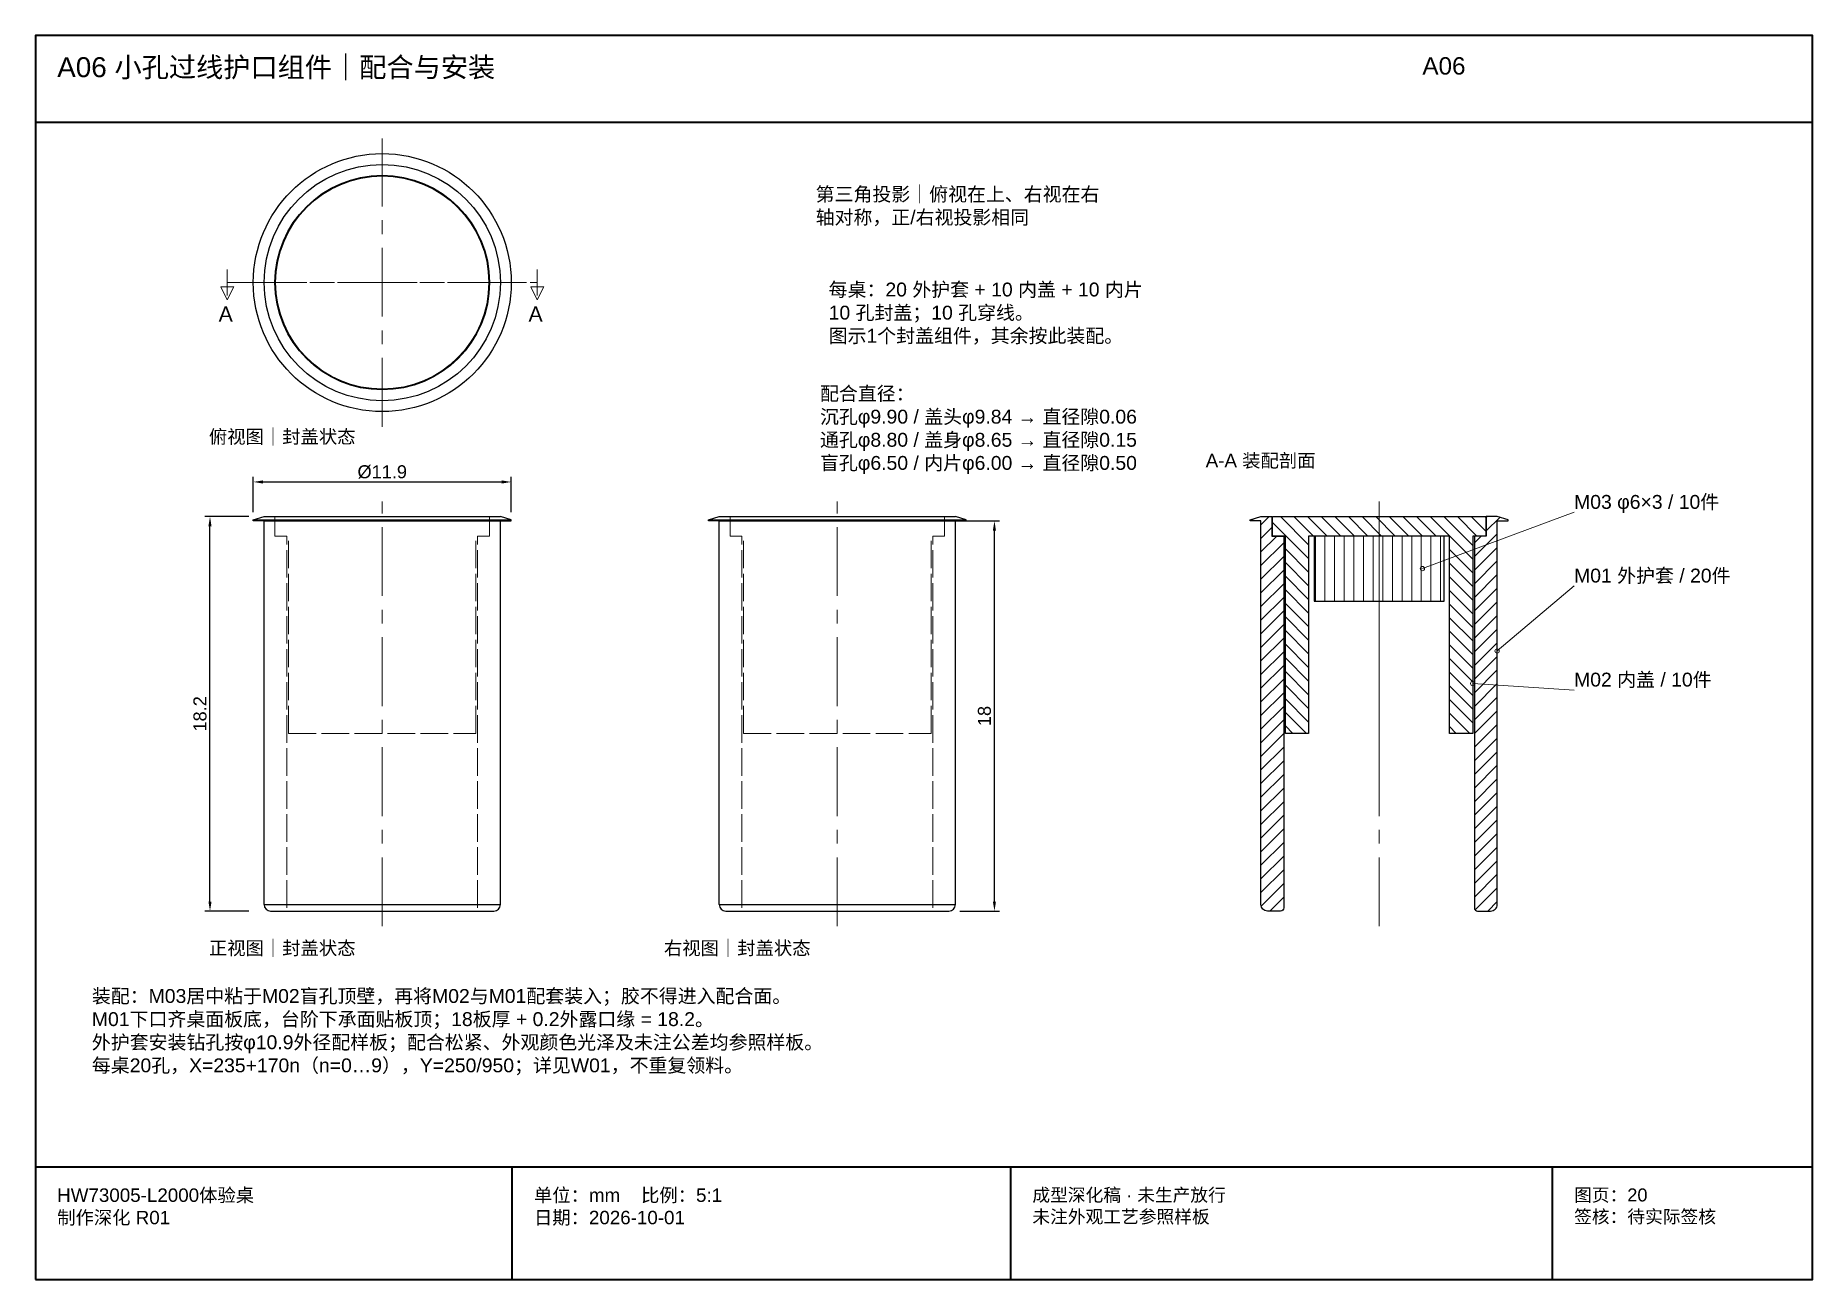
# Model space of a CAD drawing. Header units: millimetres. Extents: x 50 to 288830, y 0 to 4150.
# Drawn here: x 228001 to 228083, y 1 to 58.4 of the extents above; entities that cross this region are included whole.
import ezdxf

# ---------------------------------------------------------------- set-up
doc = ezdxf.new("R2010")
doc.units = ezdxf.units.MM
doc.linetypes.add('CENTER', pattern=[5.08, 3.175, -0.635, 0.635, -0.635])
doc.linetypes.add('DASHED', pattern=[1.524, 1.27, -0.254])
for name, color, linetype, lineweight in [('CENTER', 8, 'CENTER', 13), ('DIM', 7, 'Continuous', 13), ('FRAME', 7, 'Continuous', 35), ('HATCH', 8, 'Continuous', 9), ('HIDDEN', 8, 'DASHED', 13), ('NOTE', 7, 'Continuous', 18), ('OUTLINE', 7, 'Continuous', 25)]:
    doc.layers.add(name, color=color, linetype=linetype, lineweight=lineweight)
doc.styles.add('CN', font='Arial Unicode.ttf')
doc.dimstyles.new('D0_2', dxfattribs={"dimtxt": 0.6, "dimasz": 0.44, "dimexe": 0.24, "dimexo": 0.2, "dimgap": 0.16, "dimtad": 1, "dimdsep": 46, "dimtxsty": 'CN', "dimcen": 2.5, "dimclrd": 7, "dimclre": 7, "dimclrt": 7, "dimazin": 3, "dimtfac": 1, "dimtmove": 0, "dimatfit": 3})

msp = doc.modelspace()

# ---------------------------------------------------------------- texts
at = {"layer": 'NOTE', "attachment_point": 1, "style": 'CN'}
for s, insert, char_height, width in [('A06 小孔过线护口组件｜配合与安装', (228002, 57.4), 0.92, 62), ('A06', (228065, 57.4), 0.8, 18), ('第三角投影｜俯视在上、右视在右\\P轴对称，正/右视投影相同', (228037, 51.4), 0.64, 44), ('每桌：20 外护套 + 10 内盖 + 10 内片\\P10 孔封盖；10 孔穿线。\\P图示1个封盖组件，其余按此装配。', (228037.6, 47), 0.64, 43.4), ('A', (228009.45, 45.9), 0.7, 1.4), ('A', (228023.75, 45.9), 0.7, 1.4), ('配合直径：\\P沉孔φ9.90 / 盖头φ9.84 → 直径隙0.06\\P通孔φ8.80 / 盖身φ8.65 → 直径隙0.15\\P盲孔φ6.50 / 内片φ6.00 → 直径隙0.50', (228037.2, 42.2), 0.64, 45.2), ('俯视图｜封盖状态', (228009, 40.2), 0.62, 16), ('A-A 装配剖面', (228055, 39.1), 0.62, 16), ('M03 φ6×3 / 10件', (228072, 37.2), 0.64, 18), ('M01 外护套 / 20件', (228072, 33.8), 0.64, 18), ('M02 内盖 / 10件', (228072, 29), 0.64, 18), ('正视图｜封盖状态', (228009, 16.6), 0.62, 16), ('右视图｜封盖状态', (228030, 16.6), 0.62, 16), ('装配：M03居中粘于M02盲孔顶壁，再将M02与M01配套装入；胶不得进入配合面。\\PM01下口齐桌面板底，台阶下承面贴板顶；18板厚 + 0.2外露口缘 = 18.2。\\P外护套安装钻孔按φ10.9外径配样板；配合松紧、外观颜色光泽及未注公差均参照样板。\\P每桌20孔，X=235+170n（n=0…9），Y=250/950；详见W01，不重复领料。', (228003.6, 14.4), 0.64, 76.4), ('HW73005-L2000体验桌\\P制作深化 R01', (228002, 5.2), 0.62, 20), ('单位：mm    比例：5:1\\P日期：2026-10-01', (228024, 5.2), 0.62, 21), ('成型深化稿 · 未生产放行\\P未注外观工艺参照样板', (228047, 5.2), 0.6, 23), ('图页：20\\P签核：待实际签核', (228072, 5.2), 0.6, 11)]:
    msp.add_mtext(s, dxfattribs=dict(at, insert=insert, char_height=char_height, width=width))

# ---------------------------------------------------------------- dimensions: what is measured, and where the dimension line sits
at = {"layer": 'DIM'}
msp.add_linear_dim(base=(228011.05, 37.8), p1=(228011.05, 36.2), p2=(228022.95, 36.2), text='%%c<>', dimstyle='D0_2', dxfattribs=at).render()
for base, p1, p2 in [((228009.05, 18), (228011.05, 18), (228011.05, 36.2)), ((228045.25, 18), (228043.45, 18), (228043.45, 36))]:
    msp.add_linear_dim(base=base, p1=p1, p2=p2, angle=90, dimstyle='D0_2', dxfattribs=at).render()

# ---------------------------------------------------------------- hatches: boundary and pattern name
at = {"layer": 'HATCH'}
h = msp.add_hatch(dxfattribs=at)
h.set_pattern_fill('ANSI31', scale=0.14)
h.paths.add_polyline_path([(228057.55, 18.3), (228057.55, 36), (228057.05, 36), (228057.05, 36.05), (228057.55, 36.2), (228058.05, 36.2), (228058.05, 35.3), (228058.6, 35.3), (228058.6, 18.15, -0.414214), (228058.45, 18), (228057.85, 18, -0.414214)])
h = msp.add_hatch(dxfattribs=at)
h.set_pattern_fill('ANSI31', scale=0.14, angle=90)
h.paths.add_polyline_path([(228058.08, 36.2), (228067.92, 36.2), (228067.92, 35.3), (228067.325, 35.3), (228067.325, 26.2), (228066.25, 26.2), (228066.25, 35.3), (228059.75, 35.3), (228059.75, 26.2), (228058.675, 26.2), (228058.675, 35.3), (228058.08, 35.3)])
h = msp.add_hatch(dxfattribs=at)
h.set_pattern_fill('ANSI31', scale=0.14)
h.paths.add_polyline_path([(228068.45, 18.3), (228068.45, 36), (228068.95, 36), (228068.95, 36.05), (228068.45, 36.2), (228067.95, 36.2), (228067.95, 35.3), (228067.4, 35.3), (228067.4, 18.15, 0.414214), (228067.55, 18), (228068.15, 18, 0.414214)])
h = msp.add_hatch(dxfattribs=at)
h.set_pattern_fill('ANSI31', scale=0.14, angle=45)
h.paths.add_polyline_path([(228060, 32.3), (228066, 32.3), (228066, 35.3), (228060, 35.3)])

# ---------------------------------------------------------------- linework, layer by layer
at = {"layer": 'CENTER'}
for p, q in [((228017, 40.35), (228017, 53.65)), ((228009.85, 47), (228024.15, 47)), ((228010.35, 47), (228023.65, 47)), ((228017, 17.3), (228017, 36.9)), ((228038, 17.3), (228038, 36.9)), ((228063, 17.3), (228063, 36.9)), ((228063, 25.5), (228063, 36.9))]:
    msp.add_line(p, q, dxfattribs=at)
at = {"layer": 'DIM'}
for p, q in [((228009.85, 46.4), (228009.85, 47.6)), ((228024.15, 46.4), (228024.15, 47.6))]:
    msp.add_line(p, q, dxfattribs=at)
for points in [[(228009.85, 46.2), (228009.55, 46.8), (228010.15, 46.8)], [(228024.15, 46.2), (228023.85, 46.8), (228024.45, 46.8)]]:
    msp.add_lwpolyline(points, close=True, dxfattribs=at)
for points in [[(228065, 33.8), (228072, 36.4), (228072, 36.4)], [(228068.45, 30), (228072, 33), (228072, 33)], [(228067.325, 28.5), (228072, 28.2), (228072, 28.2)]]:
    msp.add_lwpolyline(points, dxfattribs=at)
for centre in [(228065, 33.8), (228068.45, 30), (228067.325, 28.5)]:
    msp.add_circle(centre, 0.1, dxfattribs=at)
at = {"layer": 'FRAME'}
for p, q in [((228001, 54.4), (228083, 54.4)), ((228001, 6.2), (228083, 6.2)), ((228023, 1), (228023, 6.2)), ((228046, 1), (228046, 6.2)), ((228071, 1), (228071, 6.2))]:
    msp.add_line(p, q, dxfattribs=at)
msp.add_lwpolyline([(228001, 1), (228083, 1), (228083, 58.4), (228001, 58.4)], close=True, dxfattribs=at)
at = {"layer": 'HIDDEN'}
for p, q in [((228012.05, 35.3), (228012.05, 36.2)), ((228021.95, 35.3), (228021.95, 36.2)), ((228033.05, 35.3), (228033.05, 36.2)), ((228042.95, 35.3), (228042.95, 36.2)), ((228012.6, 35.3), (228012.05, 35.3)), ((228012.6, 18.15), (228012.6, 35.3)), ((228012.675, 26.2), (228012.675, 35.3)), ((228021.325, 26.2), (228021.325, 35.3)), ((228021.4, 18.15), (228021.4, 35.3)), ((228021.4, 35.3), (228021.95, 35.3)), ((228033.6, 35.3), (228033.05, 35.3)), ((228033.6, 18.15), (228033.6, 35.3)), ((228033.675, 26.2), (228033.675, 35.3)), ((228042.325, 26.2), (228042.325, 35.3)), ((228042.4, 18.15), (228042.4, 35.3)), ((228042.4, 35.3), (228042.95, 35.3)), ((228012.675, 26.2), (228021.325, 26.2)), ((228033.675, 26.2), (228042.325, 26.2))]:
    msp.add_line(p, q, dxfattribs=at)
at = {"layer": 'OUTLINE'}
for p, q in [((228011.55, 36.2), (228022.45, 36.2)), ((228032.55, 36.2), (228043.45, 36.2)), ((228011.05, 36.05), (228022.95, 36.05)), ((228011.55, 36), (228022.45, 36)), ((228032.05, 36.05), (228043.95, 36.05)), ((228032.55, 36), (228043.45, 36)), ((228011.55, 18.3), (228022.45, 18.3)), ((228032.55, 18.3), (228043.45, 18.3)), ((228011.85, 18), (228022.15, 18)), ((228032.85, 18), (228043.15, 18))]:
    msp.add_line(p, q, dxfattribs=at)
for points in [[(228011.55, 18.3), (228011.55, 36), (228011.05, 36), (228011.05, 36.05), (228011.55, 36.2)], [(228022.45, 18.3), (228022.45, 36), (228022.95, 36), (228022.95, 36.05), (228022.45, 36.2)], [(228032.55, 18.3), (228032.55, 36), (228032.05, 36), (228032.05, 36.05), (228032.55, 36.2)], [(228043.45, 18.3), (228043.45, 36), (228043.95, 36), (228043.95, 36.05), (228043.45, 36.2)]]:
    msp.add_lwpolyline(points, dxfattribs=at)
for points in [[(228057.55, 18.3), (228057.55, 36), (228057.05, 36), (228057.05, 36.05), (228057.55, 36.2), (228058.05, 36.2), (228058.05, 35.3), (228058.6, 35.3), (228058.6, 18.15, -0.414214), (228058.45, 18), (228057.85, 18, -0.414214)], [(228068.45, 18.3), (228068.45, 36), (228068.95, 36), (228068.95, 36.05), (228068.45, 36.2), (228067.95, 36.2), (228067.95, 35.3), (228067.4, 35.3), (228067.4, 18.15, 0.414214), (228067.55, 18), (228068.15, 18, 0.414214)]]:
    msp.add_lwpolyline(points, format="xyb", close=True, dxfattribs=at)
for points in [[(228058.08, 36.2), (228067.92, 36.2), (228067.92, 35.3), (228067.325, 35.3), (228067.325, 26.2), (228066.25, 26.2), (228066.25, 35.3), (228059.75, 35.3), (228059.75, 26.2), (228058.675, 26.2), (228058.675, 35.3), (228058.08, 35.3)], [(228060, 32.3), (228066, 32.3), (228066, 35.3), (228060, 35.3)]]:
    msp.add_lwpolyline(points, close=True, dxfattribs=at)
for radius in [5.95, 5.45, 4.95, 4.92]:
    msp.add_circle((228017, 47), radius, dxfattribs=at)
for centre, start, end in [((228011.85, 18.3), 180, 270), ((228022.15, 18.3), 270, 360), ((228032.85, 18.3), 180, 270), ((228043.15, 18.3), 270, 360)]:
    msp.add_arc(centre, 0.3, start, end, dxfattribs=at)

msp.set_redraw_order([(e.dxf.handle, doc.entitydb.next_handle()) for e in msp.query("TEXT MTEXT ATTDEF DIMENSION ARC_DIMENSION")])  # texts and dimensions are drawn at this point

doc.saveas('drawing.dxf')
